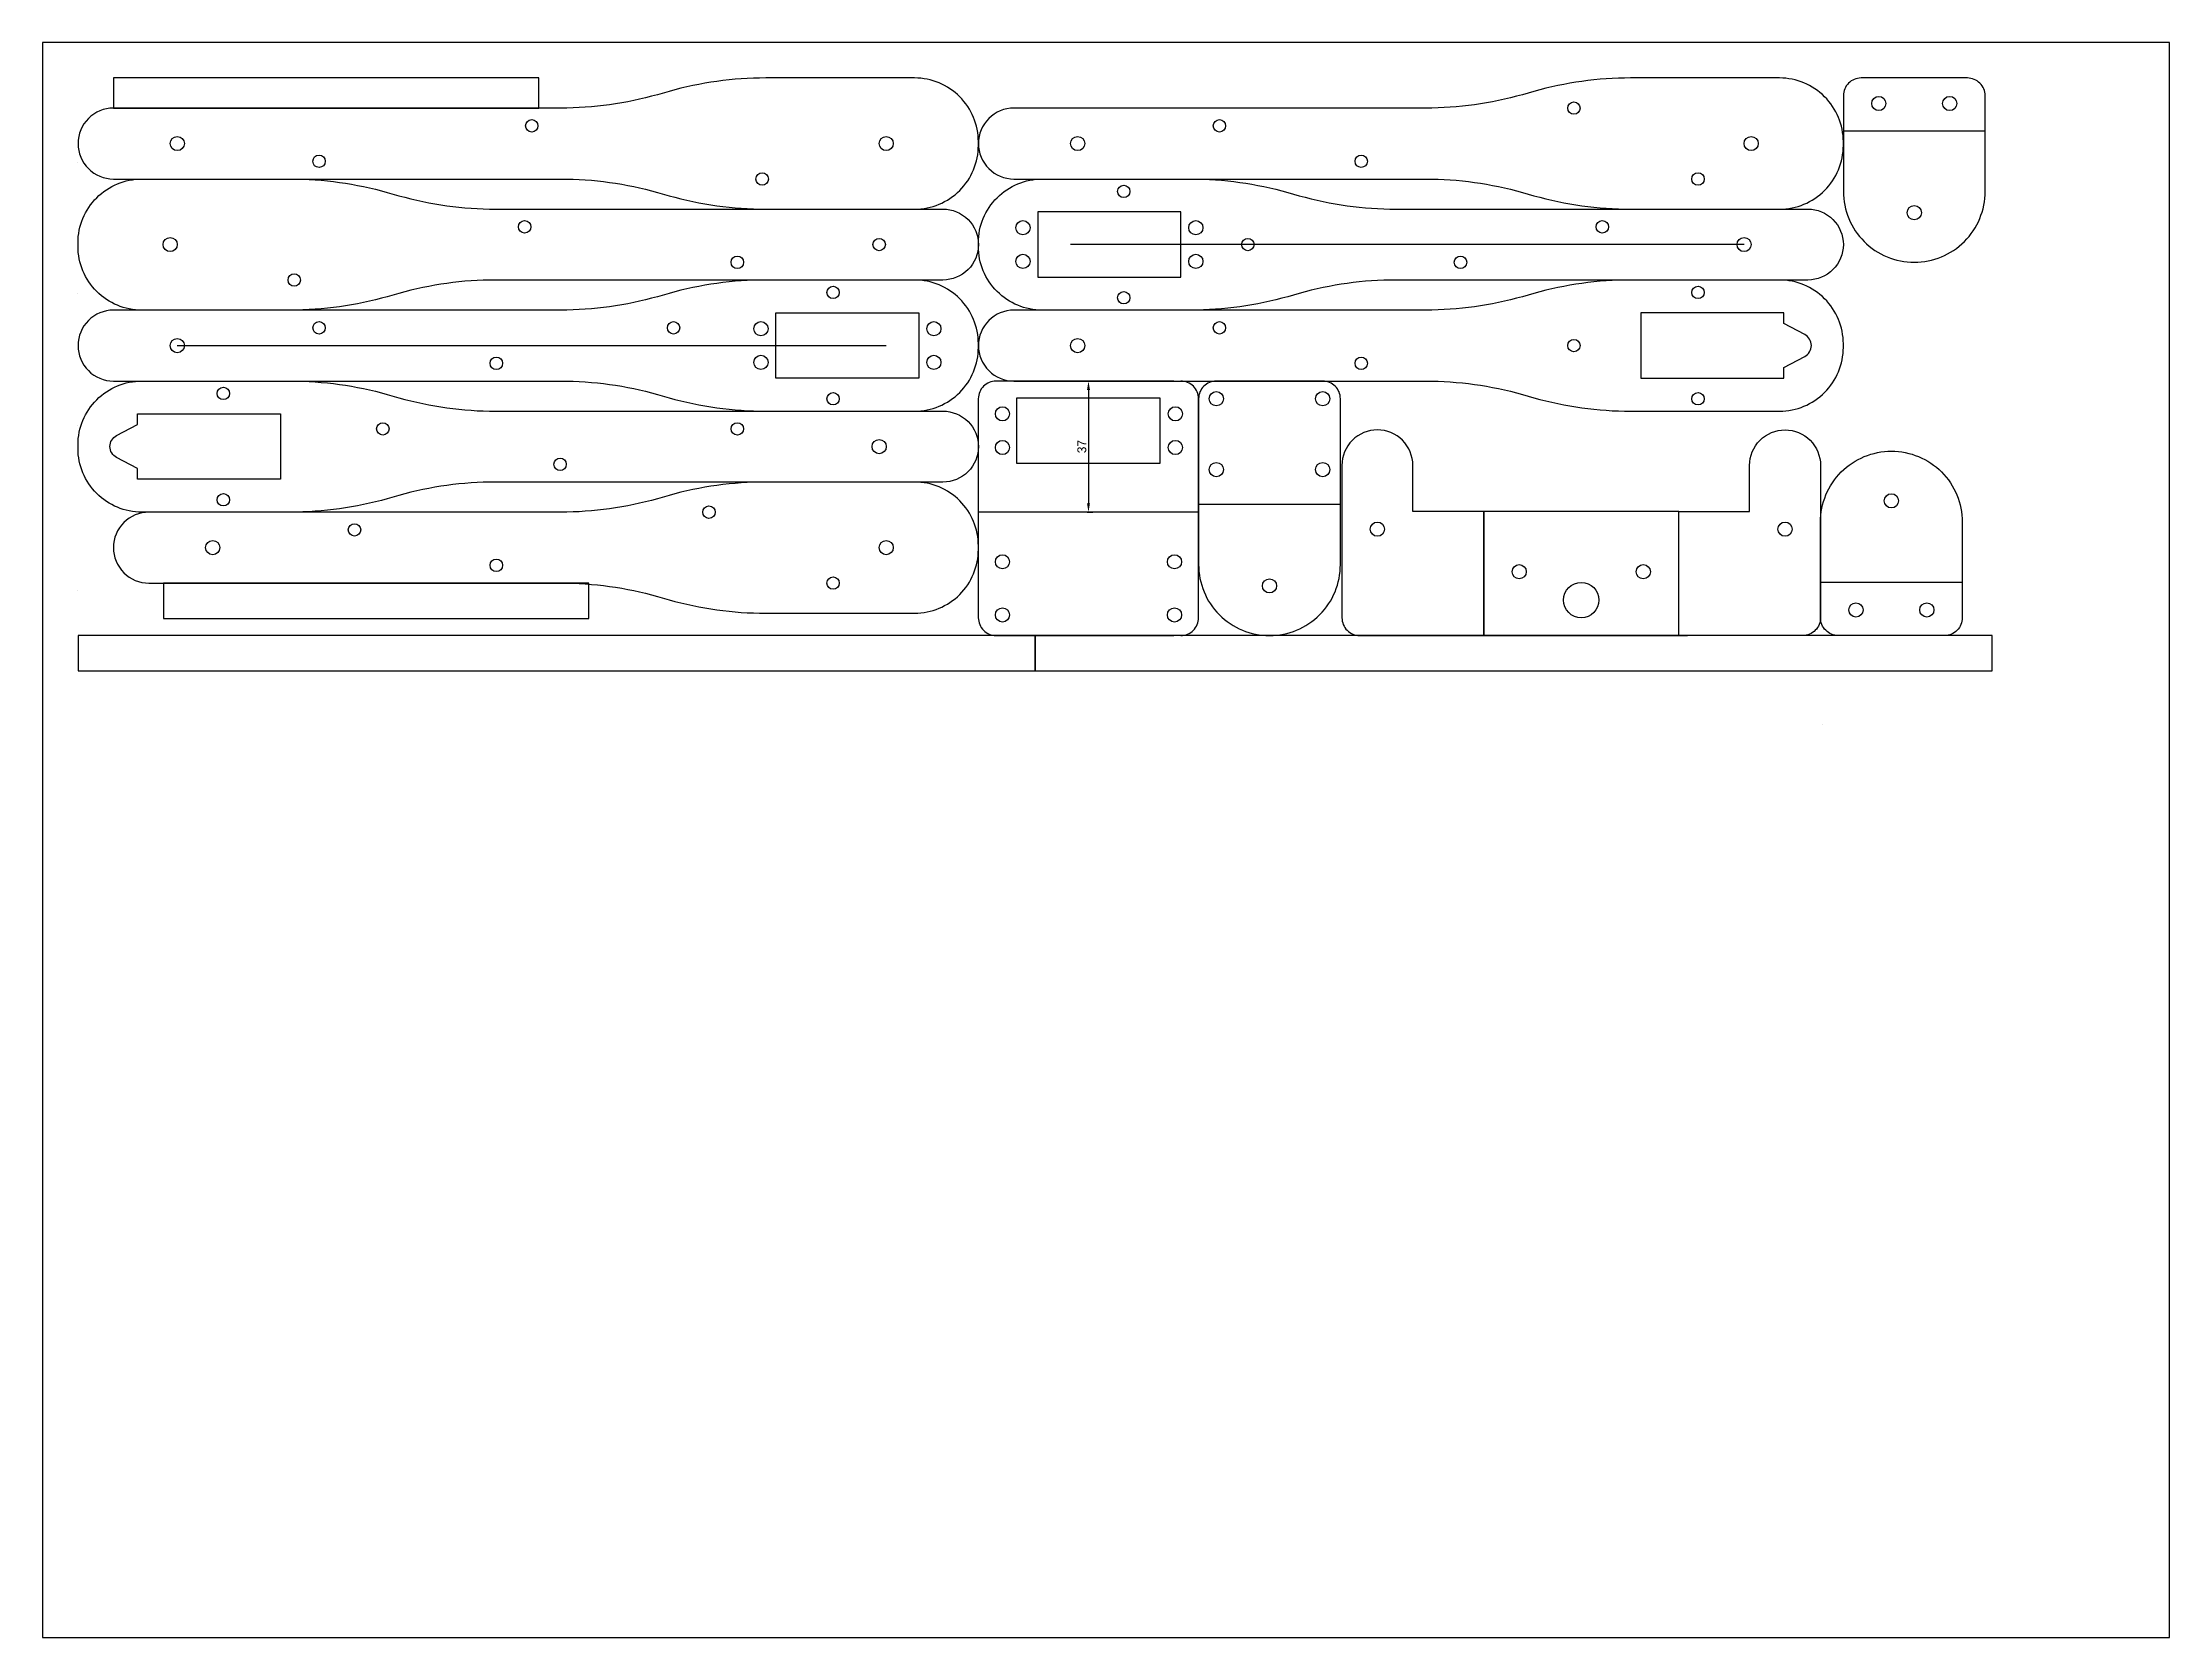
# Model space of a CAD drawing. Header units: millimetres. Extents: x 637 to 1929, y -423 to 37.
# Drawn here: x 1329 to 1929, y -413 to 37 of the extents above; entities that cross this region are included whole.
import ezdxf

# ---------------------------------------------------------------- set-up
doc = ezdxf.new("R2010")
doc.units = ezdxf.units.MM
for name, color, linetype in [('3 mm Holes', 211, 'Continuous'), ('4 mm Axis Holes', 230, 'Continuous'), ('4 mm Nut holes', 31, 'Continuous'), ('Conx', 41, 'Continuous'), ('OL', 151, 'Continuous'), ('Servo Holes', 230, 'Continuous')]:
    doc.layers.add(name, color=color, linetype=linetype)
doc.dimstyles.new('ISO-25', dxfattribs={"dimtxt": 2.5, "dimasz": 2.5, "dimexe": 1.25, "dimexo": 0.625, "dimtad": 1, "dimtxsty": 'Standard', "dimcen": 2.5, "dimadec": 0, "dimazin": 0, "dimtfac": 1, "dimtmove": 0, "dimatfit": 3, "dimfxl": 1, "dimarcsym": 0})

msp = doc.modelspace()

# ---------------------------------------------------------------- blocks, each defined once
blk = doc.blocks.new('*D11')
at = {"color": 0, "lineweight": -2, "transparency": 16777216}
for p, q in [((1623.52, -58.24), (1625.14, -58.24)), ((1623.89, -60.74), (1623.89, -92.74)), ((1623.52, -95.24), (1625.14, -95.24))]:
    blk.add_line(p, q, dxfattribs=at)
at = {"color": 0, "transparency": 16777216}
for points in [[(1623.48, -60.74), (1624.31, -60.74), (1623.89, -58.24)], [(1623.48, -92.74), (1624.31, -92.74), (1623.89, -95.24)]]:
    blk.add_solid(points, dxfattribs=at)
at = {"layer": 'Defpoints', "color": 0, "transparency": 16777216}
for p in [(1622.89, -58.24), (1622.89, -95.24), (1623.89, -95.24)]:
    blk.add_point(p, dxfattribs=at)
at = {"color": 0, "transparency": 16777216, "insert": (1622.02, -76.74), "char_height": 2.5, "attachment_point": 5, "rotation": 90}
blk.add_mtext('37', dxfattribs=at)

# ---------------------------------------------------------------- dimensions: what is measured, and where the dimension line sits
dim = msp.add_linear_dim(base=(1623.89, -95.24), p1=(1622.89, -58.24), p2=(1622.89, -95.24), angle=90, dimstyle='ISO-25', override={"dimdec": 1, "dimtdec": 1, "dimfrac": 2})
dim.commit()
dim.dimension.update_dxf_attribs({"geometry": '*D11', "text_midpoint": (1622.02, -76.74)})

# ---------------------------------------------------------------- linework, layer by layer
msp.add_lwpolyline([(1328.84, -412.74), (1928.84, -412.74), (1928.84, 37.26), (1328.84, 37.26)], close=True)
at = {"layer": '3 mm Holes'}
for centre in [(1760.84, 18.76), (1466.84, 13.76), (1660.84, 13.76), (1406.84, 3.76), (1531.84, -1.24), (1700.84, 3.76), (1795.84, -1.24), (1633.84, -4.74), (1464.84, -14.74), (1564.84, -19.74), (1668.84, -19.74), (1768.84, -14.74), (1524.84, -24.74), (1728.84, -24.74), (1399.84, -29.74), (1551.84, -33.24), (1633.84, -34.74), (1795.84, -33.24), (1406.84, -43.24), (1506.84, -43.24), (1660.84, -43.24), (1760.84, -48.24), (1456.84, -53.24), (1700.84, -53.24), (1379.84, -61.74), (1551.84, -63.24), (1795.84, -63.24), (1424.84, -71.74), (1524.84, -71.74), (1474.84, -81.74), (1379.84, -91.74), (1516.84, -95.24), (1416.84, -100.24), (1456.84, -110.24), (1551.84, -115.24)]:
    msp.add_circle(centre, 1.75, dxfattribs=at)
at = {"layer": '4 mm Axis Holes'}
for centre in [(1366.84, 8.76), (1566.84, 8.76), (1620.84, 8.76), (1810.84, 8.76), (1856.84, -10.74), (1364.84, -19.74), (1808.84, -19.74), (1366.84, -48.24), (1620.84, -48.24), (1564.84, -76.74), (1850.4, -92.04), (1705.4, -100.04), (1820.4, -100.04), (1376.84, -105.24), (1566.84, -105.24), (1674.96, -116.04)]:
    msp.add_circle(centre, 2, dxfattribs=at)
at = {"layer": '4 mm Nut holes'}
for centre in [(1846.84, 20.06), (1866.84, 20.06), (1605.4, -14.99), (1654.18, -14.99), (1605.4, -24.49), (1654.18, -24.49), (1531.5, -43.49), (1580.28, -43.49), (1531.5, -52.99), (1580.28, -52.99), (1599.62, -67.49), (1648.4, -67.49), (1659.96, -63.24), (1689.96, -63.24), (1599.62, -76.99), (1648.4, -76.99), (1659.96, -83.24), (1689.96, -83.24), (1599.62, -109.24), (1648.16, -109.24), (1745.4, -112.04), (1780.4, -112.04), (1599.62, -124.24), (1648.16, -124.24), (1840.4, -122.83), (1860.4, -122.83)]:
    msp.add_circle(centre, 2, dxfattribs=at)
at = {"layer": 'Conx'}
for p, q in [((1876.84, 12.26), (1836.84, 12.26)), ((1808.84, -19.74), (1618.84, -19.74)), ((1366.84, -48.24), (1566.84, -48.24)), ((1654.96, -95.24), (1592.82, -95.24)), ((1694.96, -93.04), (1654.96, -93.04)), ((1870.4, -115.04), (1830.4, -115.04))]:
    msp.add_line(p, q, dxfattribs=at)
at = {"layer": 'OL'}
for p, q in [((1338.58, 3.34), (1338.58, 3.34)), ((1338.58, -33.66), (1338.58, -33.66)), ((1338.58, -70.66), (1338.58, -70.66)), ((1338.58, -117.22), (1338.58, -117.22)), ((1831.07, -155.28), (1831.07, -155.28))]:
    msp.add_line(p, q, dxfattribs=at)
for points in [[(1338.84, 8.76, 0.414214), (1348.84, -1.24), (1475.04, -1.24, -0.069134), (1502.3, -5.02), (1505.57, -5.95, 0.069134), (1532.83, -9.74), (1574.84, -9.74, 0.414214), (1592.84, 8.26), (1592.84, 9.26, 0.414214), (1574.84, 27.26), (1532.83, 27.26, 0.069134), (1505.57, 23.48), (1502.3, 22.55, -0.069134), (1475.04, 18.76), (1348.84, 18.76, 0.414214)], [(1592.84, 8.76, 0.414214), (1602.84, -1.24), (1719.04, -1.24, -0.069134), (1746.3, -5.02), (1749.57, -5.95, 0.069134), (1776.83, -9.74), (1818.84, -9.74, 0.414214), (1836.84, 8.26), (1836.84, 9.26, 0.414214), (1818.84, 27.26), (1776.83, 27.26, 0.069134), (1749.57, 23.48), (1746.3, 22.55, -0.069134), (1719.04, 18.76), (1602.84, 18.76, 0.414214)], [(1841.84, 27.26, 0.414214), (1836.84, 22.26), (1836.84, -4.74, 0.414214), (1856.84, -24.74), (1856.84, -24.74, 0.414214), (1876.84, -4.74), (1876.84, 22.26, 0.414214), (1871.84, 27.26)], [(1592.84, -19.74, -0.414214), (1582.84, -29.74), (1456.63, -29.74, 0.069134), (1429.37, -33.52), (1426.1, -34.45, -0.069134), (1398.84, -38.24), (1356.84, -38.24, -0.414214), (1338.84, -20.24), (1338.84, -19.24, -0.414214), (1356.84, -1.24), (1398.84, -1.24, -0.069134), (1426.1, -5.02), (1429.37, -5.95, 0.069134), (1456.63, -9.74), (1582.84, -9.74, -0.414214)], [(1836.84, -19.74, -0.414214), (1826.84, -29.74), (1710.63, -29.74, 0.069134), (1683.37, -33.52), (1680.1, -34.45, -0.069134), (1652.84, -38.24), (1610.84, -38.24, -0.414214), (1592.84, -20.24), (1592.84, -19.24, -0.414214), (1610.84, -1.24), (1652.84, -1.24, -0.069134), (1680.1, -5.02), (1683.37, -5.95, 0.069134), (1710.63, -9.74), (1826.84, -9.74, -0.414214)], [(1338.84, -48.24, 0.414214), (1348.84, -58.24), (1475.04, -58.24, -0.069134), (1502.3, -62.02), (1505.57, -62.95, 0.069134), (1532.83, -66.74), (1574.84, -66.74, 0.414214), (1592.84, -48.74), (1592.84, -47.74, 0.414214), (1574.84, -29.74), (1532.83, -29.74, 0.069134), (1505.57, -33.52), (1502.3, -34.45, -0.069134), (1475.04, -38.24), (1348.84, -38.24, 0.414214)], [(1592.84, -48.24, 0.414214), (1602.84, -58.24), (1719.04, -58.24, -0.069134), (1746.3, -62.02), (1749.57, -62.95, 0.069134), (1776.83, -66.74), (1818.84, -66.74, 0.414214), (1836.84, -48.74), (1836.84, -47.74, 0.414214), (1818.84, -29.74), (1776.83, -29.74, 0.069134), (1749.57, -33.52), (1746.3, -34.45, -0.069134), (1719.04, -38.24), (1602.84, -38.24, 0.414214)], [(1592.84, -76.74, -0.414214), (1582.84, -86.74), (1456.63, -86.74, 0.069134), (1429.37, -90.52), (1426.1, -91.45, -0.069134), (1398.84, -95.24), (1356.84, -95.24, -0.414214), (1338.84, -77.24), (1338.84, -76.24, -0.414214), (1356.84, -58.24), (1398.84, -58.24, -0.069134), (1426.1, -62.02), (1429.37, -62.95, 0.069134), (1456.63, -66.74), (1582.84, -66.74, -0.414214)], [(1689.96, -58.24), (1659.96, -58.24, 0.414214), (1654.96, -63.24), (1654.96, -110.04, 0.414214), (1674.96, -130.04), (1674.96, -130.04, 0.414214), (1694.96, -110.04), (1694.96, -63.24, 0.414214)], [(1705.4, -72.04, 0.414214), (1695.4, -82.04), (1695.4, -125.04, 0.414214), (1700.4, -130.04), (1735.4, -130.04), (1735.4, -95.04), (1715.4, -95.04), (1715.4, -82.04, 0.414214)], [(1810.4, -82.04, -0.414214), (1820.4, -72.04, -0.414214), (1830.4, -82.04), (1830.4, -125.04, -0.414214), (1825.4, -130.04), (1790.4, -130.04), (1790.4, -95.04), (1810.4, -95.04)], [(1835.4, -130.04, -0.414214), (1830.4, -125.04), (1830.4, -98.04, -0.414214), (1850.4, -78.04), (1850.4, -78.04, -0.414214), (1870.4, -98.04), (1870.4, -125.04, -0.414214), (1865.4, -130.04)], [(1348.84, -105.24, 0.414214), (1358.84, -115.24), (1475.04, -115.24, -0.069134), (1502.3, -119.02), (1505.57, -119.95, 0.069134), (1532.83, -123.74), (1574.84, -123.74, 0.414214), (1592.84, -105.74), (1592.84, -104.74, 0.414214), (1574.84, -86.74), (1532.83, -86.74, 0.069134), (1505.57, -90.52), (1502.3, -91.45, -0.069134), (1475.04, -95.24), (1358.84, -95.24, 0.414214)]]:
    msp.add_lwpolyline(points, format="xyb", close=True, dxfattribs=at)
for points in [[(1348.84, 18.76), (1468.84, 18.76), (1468.84, 27.26), (1348.84, 27.26)], [(1792.9, -130.04), (1790.4, -130.04), (1790.4, -95.04), (1735.4, -95.04), (1735.4, -130.04), (1782.9, -130.04)], [(1362.93, -125.24), (1482.93, -125.24), (1482.93, -115.24), (1362.93, -115.24)], [(1338.84, -140.04), (1608.84, -140.04), (1608.84, -130.04), (1338.84, -130.04)], [(1608.84, -140.04), (1878.84, -140.04), (1878.84, -130.04), (1608.84, -130.04)]]:
    msp.add_lwpolyline(points, close=True, dxfattribs=at)
for points in [[(1647.96, -58.24), (1597.82, -58.24, 0.414214), (1592.82, -63.24), (1592.82, -91.24), (1592.82, -125.04, 0.414214), (1597.82, -130.04), (1647.96, -130.04)], [(1649.96, -130.04, 0.414214), (1654.96, -125.04), (1654.96, -91.24), (1654.96, -63.24, 0.414214), (1649.96, -58.24)]]:
    msp.add_lwpolyline(points, format="xyb", dxfattribs=at)
at = {"layer": 'Servo Holes'}
for points in [[(1649.94, -10.54), (1609.64, -10.54), (1609.64, -28.94), (1649.94, -28.94)], [(1535.74, -39.04), (1576.04, -39.04), (1576.04, -57.44), (1535.74, -57.44)], [(1603.62, -81.44), (1644.16, -81.44), (1644.16, -63.04), (1603.62, -63.04)]]:
    msp.add_lwpolyline(points, close=True, dxfattribs=at)
for points in [[(1820.04, -42.04), (1820.04, -39.04), (1779.74, -39.04), (1779.74, -57.44), (1820.04, -57.44), (1820.04, -54.44), (1825.94, -51.33, 0.604209), (1825.94, -45.14)], [(1355.64, -70.54), (1355.64, -67.54), (1395.94, -67.54), (1395.94, -85.94), (1355.64, -85.94), (1355.64, -82.94), (1349.73, -79.83, -0.604209), (1349.73, -73.64)]]:
    msp.add_lwpolyline(points, format="xyb", close=True, dxfattribs=at)
msp.add_circle((1762.9, -120.04), 5, dxfattribs=at)

msp.set_redraw_order([(e.dxf.handle, doc.entitydb.next_handle()) for e in msp.query("TEXT MTEXT ATTDEF DIMENSION ARC_DIMENSION")])  # texts and dimensions are drawn at this point

doc.saveas('drawing.dxf')
